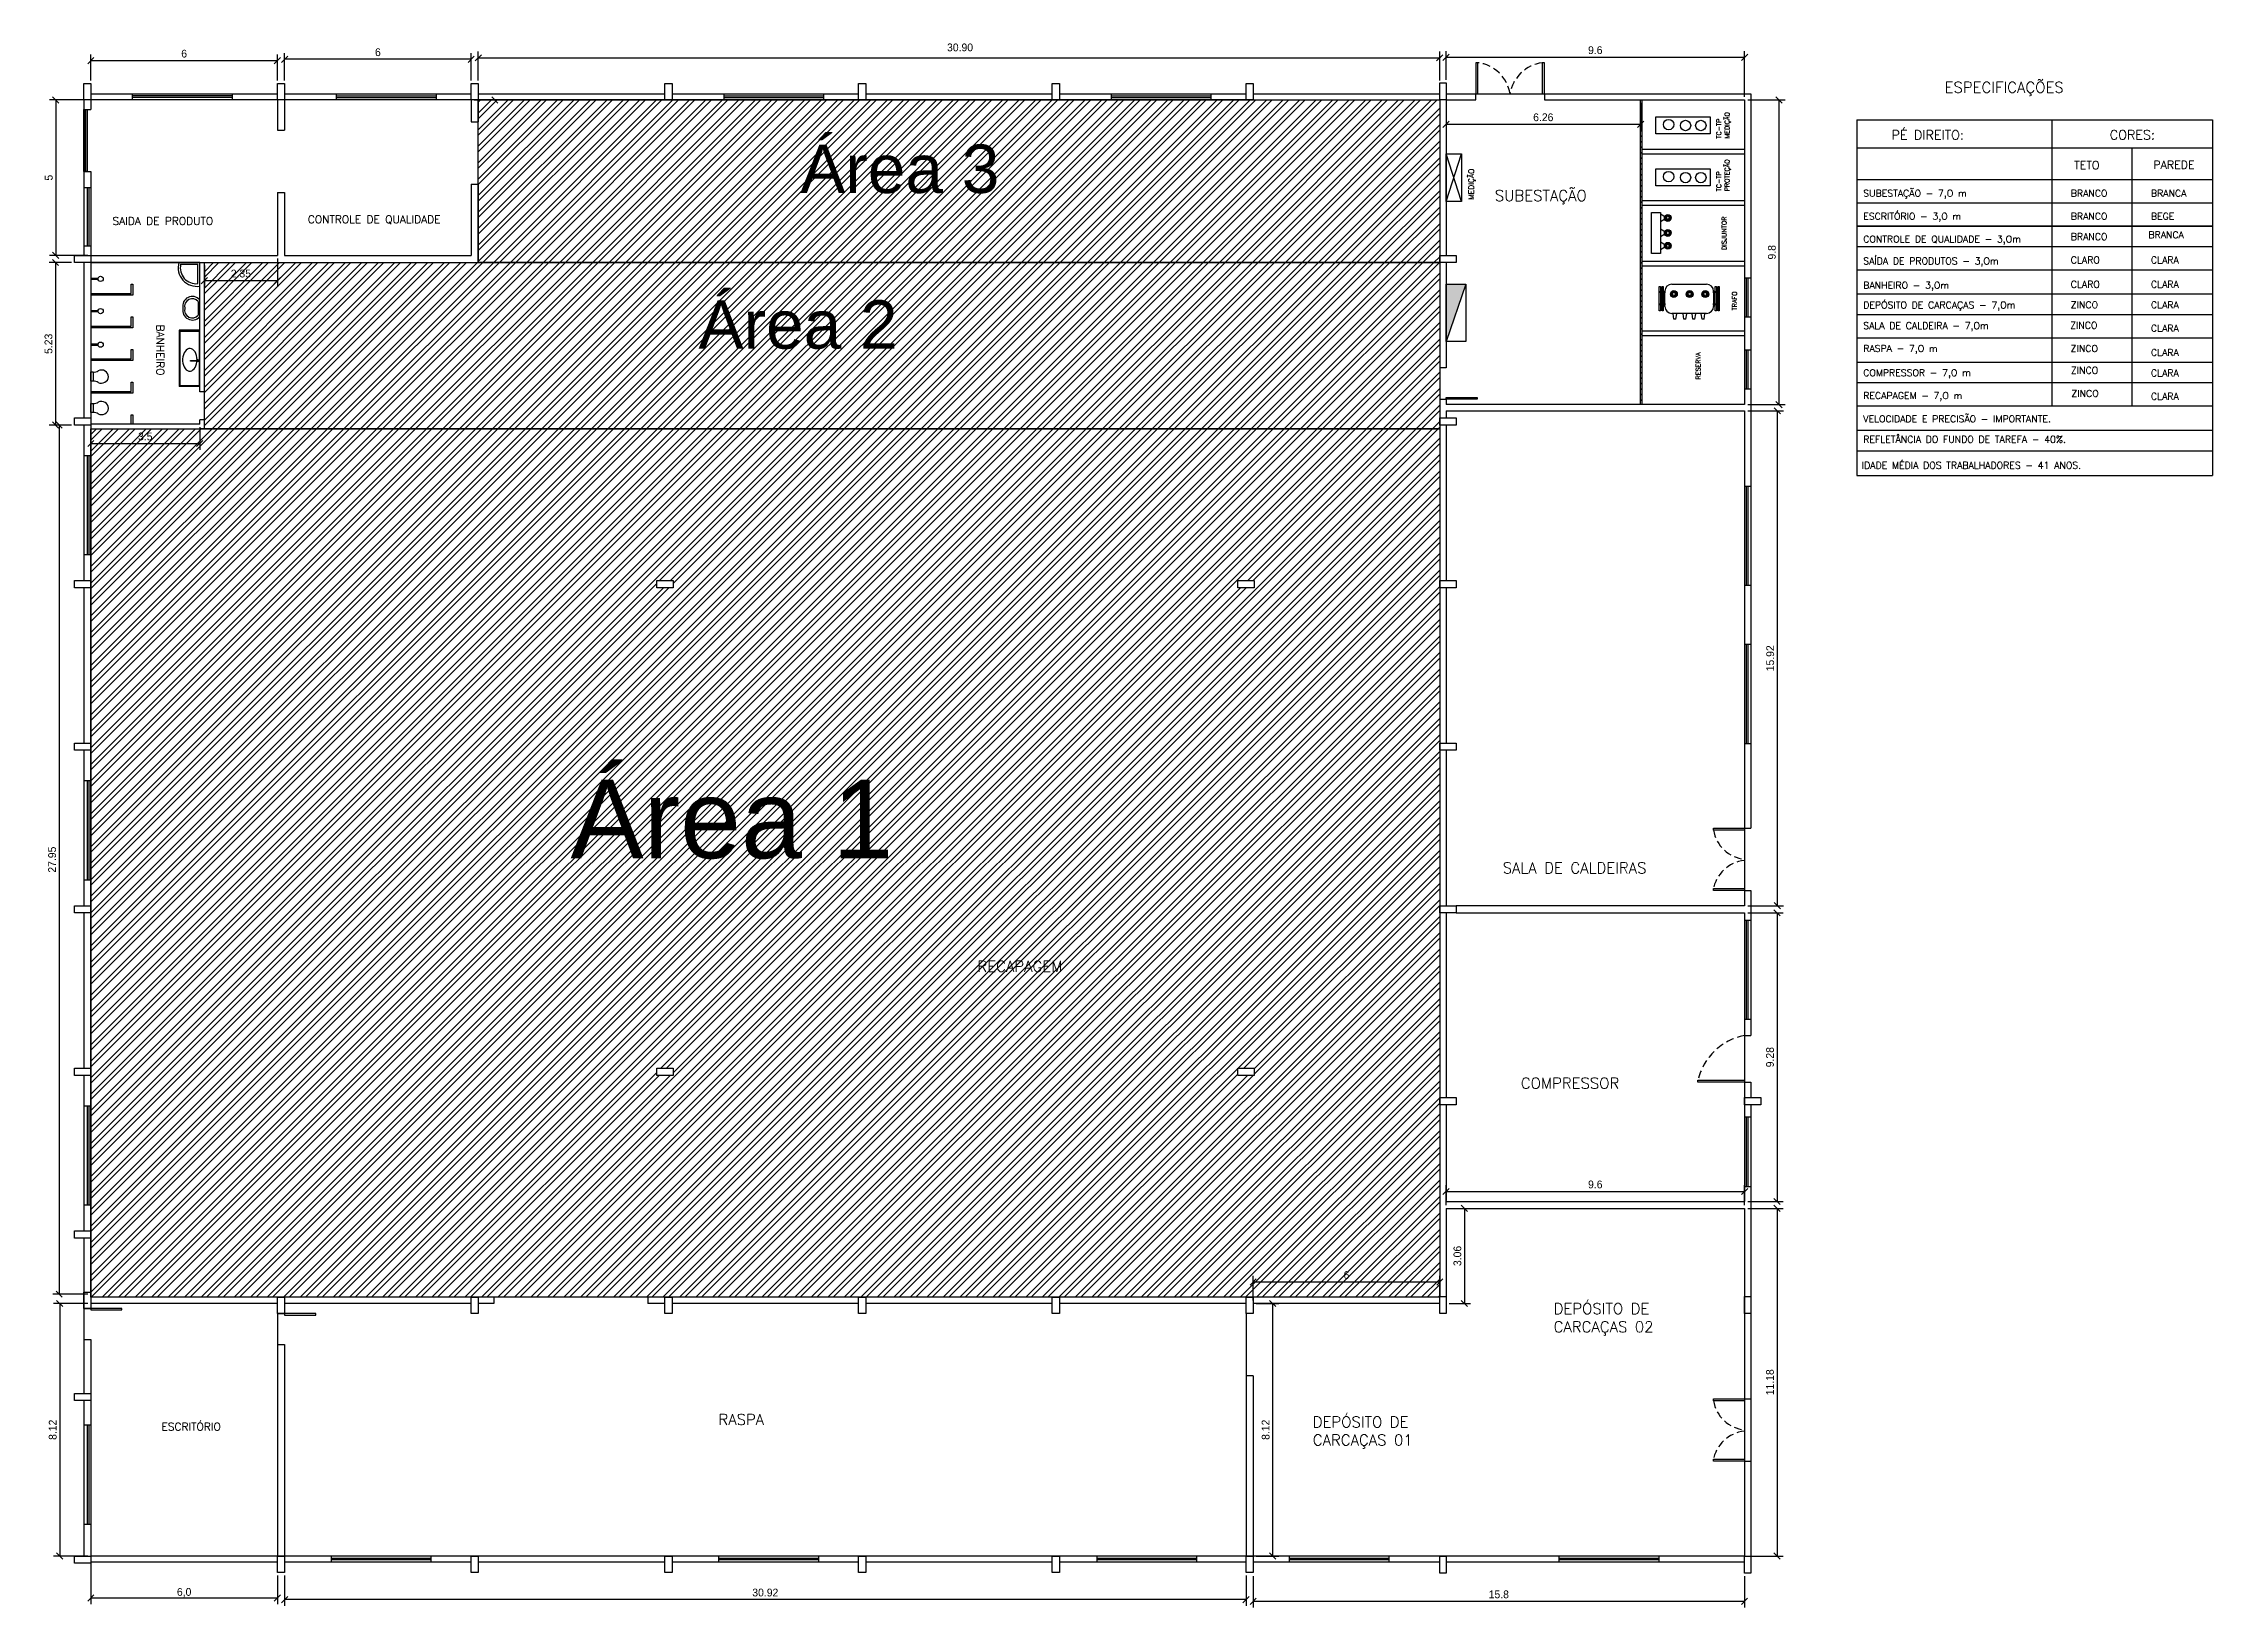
# Model space of a CAD drawing. Extents: x 196 to 343, y -52 to 135.
# Drawn here: x 196.2 to 266, y -52.1 to -1.8 of the extents above; entities that cross this region are included whole.
import ezdxf

# ---------------------------------------------------------------- set-up
doc = ezdxf.new("R2010")
doc.units = 0
doc.header["$MEASUREMENT"] = 0
doc.linetypes.add('DASHED2', pattern=[0.375, 0.25, -0.125])
doc.layers.get('0').update_dxf_attribs({"linetype": 'CONTINUOUS'})
doc.layers.get('DEFPOINTS').update_dxf_attribs({"linetype": 'CONTINUOUS'})
for name, color, linetype in [('_ARQ', 5, 'CONTINUOUS'), ('_ARQ-TEXTO', 4, 'CONTINUOUS'), ('_COTAS', 4, 'CONTINUOUS'), ('_ELT-Eletroduto', 7, 'CONTINUOUS'), ('_ELT-MÁQUINAS', 3, 'CONTINUOUS'), ('_ELT-PONTO', 2, 'CONTINUOUS'), ('_ELT-PONTO-TEXTO', 4, 'CONTINUOUS'), ('Marcação de areas', 240, 'CONTINUOUS')]:
    doc.layers.add(name, color=color, linetype=linetype)
doc.styles.add('ARIAL', font='arial.ttf')
doc.styles.add('ROMANS', font='romans')
doc.dimstyles.new('LUMINOTECNICO', dxfattribs={"dimscale": 0, "dimtxt": 0.25, "dimasz": 0.2, "dimexe": 0.2, "dimexo": 0.1, "dimgap": 0.1, "dimtad": 1, "dimdsep": 46, "dimtxsty": 'Standard', "dimblk1": 'OBLIQUE', "dimblk2": 'OBLIQUE', "dimsah": 1, "dimcen": 0.2, "dimadec": 1, "dimazin": 0, "dimtfac": 1, "dimtmove": 0, "dimatfit": 3, "dimldrblk": 'OBLIQUE', "dimfxl": 1, "dimtolj": 1, "dimtzin": 0, "dimarcsym": 0})

msp = doc.modelspace()

# ---------------------------------------------------------------- texts
at = {"layer": '_ARQ-TEXTO', "style": 'ROMANS'}
for s, height, p in [('ESPECIFICAÇÕES', 0.35, (257.379, -3.372)), ('PÉ DIREITO:', 0.3, (255.668, -4.876)), ('CORES:', 0.3, (262.687, -4.874)), ('TETO', 0.26, (261.543, -5.827)), ('PAREDE', 0.26, (264.087, -5.816)), ('SUBESTAÇÃO', 0.35, (242.913, -6.852)), ('SUBESTAÇÃO - 7,O m', 0.22, (254.759, -6.711)), ('BRANCO', 0.22, (261.433, -6.711)), ('BRANCA', 0.22, (264.01, -6.711)), ('SAIDA DE PRODUTO', 0.25, (198.465, -7.62)), ('CONTROLE DE QUALIDADE', 0.25, (204.744, -7.569)), ('ESCRITÓRIO - 3,O m', 0.22, (254.759, -7.451)), ('BRANCO', 0.22, (261.433, -7.451)), ('BEGE', 0.22, (264.01, -7.451)), ('CONTROLE DE QUALIDADE - 3,Om', 0.22, (254.759, -8.187)), ('BRANCO', 0.22, (261.433, -8.111)), ('BRANCA', 0.22, (263.93, -8.048)), ('SAÍDA DE PRODUTOS - 3,Om', 0.22, (254.759, -8.889)), ('CLARO', 0.22, (261.433, -8.861)), ('CLARA', 0.22, (264.01, -8.861)), ('BANHEIRO - 3,Om', 0.22, (254.759, -9.67)), ('CLARO', 0.22, (261.433, -9.642)), ('CLARA', 0.22, (264.01, -9.642)), ('DEPÓSITO DE CARCAÇAS - 7,Om', 0.22, (254.759, -10.309)), ('ZINCO', 0.22, (261.433, -10.302)), ('CLARA', 0.22, (264.01, -10.302)), ('SALA DE CALDEIRA - 7,Om', 0.22, (254.759, -10.969)), ('ZINCO', 0.22, (261.413, -10.961)), ('CLARA', 0.22, (264.01, -11.053)), ('RASPA - 7,O m', 0.22, (254.759, -11.705)), ('ZINCO', 0.22, (261.429, -11.707)), ('CLARA', 0.22, (264.01, -11.834)), ('COMPRESSOR - 7,O m', 0.22, (254.759, -12.486)), ('ZINCO', 0.22, (261.437, -12.405)), ('CLARA', 0.22, (264.01, -12.494)), ('RECAPAGEM - 7,O m', 0.22, (254.759, -13.219)), ('ZINCO', 0.22, (261.453, -13.151)), ('CLARA', 0.22, (264.01, -13.244)), ('VELOCIDADE E PRECISÃO - IMPORTANTE.', 0.22, (254.759, -13.969)), ('REFLETÂNCIA DO FUNDO DE TAREFA - 40%%%.', 0.22, (254.759, -14.629)), ('IDADE MÉDIA DOS TRABALHADORES - 41 ANOS.', 0.22, (254.713, -15.465)), ('SALA DE CALDEIRAS', 0.35, (243.167, -28.476)), ('RECAPAGEM', 0.35, (226.276, -31.643)), ('COMPRESSOR', 0.35, (243.75, -35.401)), ('RASPA', 0.35, (217.947, -46.217)), ('ESCRITÓRIO', 0.25, (200.036, -46.399))]:
    msp.add_text(s, height=height, dxfattribs=at).set_placement(p)
msp.add_text('BANHEIRO', height=0.25, rotation=270, dxfattribs=at).set_placement((199.878, -10.825))
at = {"layer": '_ARQ-TEXTO', "linetype": 'Continuous', "char_height": 0.35, "attachment_point": 1, "style": 'ROMANS'}
for s, insert in [('DEPÓSITO DE CARCAÇAS 02', (244.804, -42.302)), ('DEPÓSITO DE CARCAÇAS 01', (237.059, -45.945))]:
    msp.add_mtext_dynamic_manual_height_columns(s, width=3.92514, gutter_width=12.5, heights=[0], dxfattribs=dict(at, insert=insert))
at = {"layer": '_COTAS', "linetype": 'Continuous', "char_height": 0.25, "attachment_point": 5}
for s, insert in [('30.90', (225.717, -1.912)), ('6,0', (200.767, -51.611))]:
    msp.add_mtext(s, dxfattribs=dict(at, insert=insert))
at = {"layer": '_ELT-PONTO-TEXTO', "style": 'ROMANS'}
for s, height, p in [('MEDIÇÃO', 0.15, (250.454, -4.846)), ('TC-TP', 0.15, (250.192, -4.846)), ('PROTEÇÃO', 0.15, (250.454, -6.541)), ('MEDIÇÃO', 0.176, (242.243, -6.816)), ('TC-TP', 0.15, (250.192, -6.541)), ('DISJUNTOR', 0.15, (250.363, -8.43)), ('TRAFO', 0.15, (250.695, -10.372)), ('RESERVA', 0.15, (249.525, -12.592))]:
    msp.add_text(s, height=height, rotation=90, dxfattribs=at).set_placement(p)
at = {"layer": 'Marcação de areas', "linetype": 'Continuous', "attachment_point": 1, "style": 'ARIAL'}
for s, width, gutter_width, heights, insert, char_height in [('{\\C7;Área 3}', 6.93735, 7.779, [1.567], (220.579, -5.037), 1.55573), ('{\\C7;Área 2}', 6.93735, 7.779, [1.567], (217.306, -10.046), 1.55573), ('{\\C7;Área 1}', 11.25134, 12.616, [2.542], (213.191, -25.466), 2.52316)]:
    msp.add_mtext_dynamic_manual_height_columns(s, width=width, gutter_width=gutter_width, heights=heights, dxfattribs=dict(at, insert=insert, char_height=char_height))

# ---------------------------------------------------------------- blocks, each defined once
blk = doc.blocks.new('_OBLIQUE')
at = {"color": 0, "linetype": 'ByBlock'}
blk.add_line((-0.5, -0.5), (0.5, 0.5), dxfattribs=at)
blk = doc.blocks.new('*D44')
at = {"layer": '_COTAS', "color": 0, "linetype": 'Continuous', "lineweight": -2, "transparency": 16777216}
for p, q in [((241.343, -2.953), (241.343, -2.027)), ((250.943, -3.501), (250.943, -2.027)), ((241.343, -2.227), (250.943, -2.227))]:
    blk.add_line(p, q, dxfattribs=at)
at = {"layer": 'DEFPOINTS', "color": 0, "linetype": 'Continuous', "transparency": 16777216}
for p in [(250.943, -2.227), (241.343, -3.053), (250.943, -3.601)]:
    blk.add_point(p, dxfattribs=at)
at = {"layer": '_COTAS', "color": 0, "linetype": 'Continuous', "lineweight": -2, "transparency": 16777216, "xscale": 0.2, "yscale": 0.2, "zscale": 0.2, "rotation": 180}
blk.add_blockref('_OBLIQUE', (241.343, -2.227), dxfattribs=at)
at = {"layer": '_COTAS', "color": 0, "linetype": 'Continuous', "lineweight": -2, "transparency": 16777216, "xscale": 0.2, "yscale": 0.2, "zscale": 0.2}
blk.add_blockref('_OBLIQUE', (250.943, -2.227), dxfattribs=at)
at = {"layer": '_COTAS', "color": 0, "linetype": 'Continuous', "transparency": 16777216, "insert": (246.143, -2.002), "char_height": 0.25, "attachment_point": 5}
blk.add_mtext('\\A1;9.6', dxfattribs=at)
blk = doc.blocks.new('*D45')
at = {"layer": '_COTAS', "color": 0, "linetype": 'Continuous', "lineweight": -2, "transparency": 16777216}
for p, q in [((251.043, -3.601), (252.247, -3.601)), ((252.047, -3.601), (252.047, -13.401)), ((251.043, -13.401), (252.247, -13.401))]:
    blk.add_line(p, q, dxfattribs=at)
at = {"layer": 'DEFPOINTS', "color": 0, "linetype": 'Continuous', "transparency": 16777216}
for p in [(250.943, -3.601), (250.943, -13.401), (252.047, -13.401)]:
    blk.add_point(p, dxfattribs=at)
at = {"layer": '_COTAS', "color": 0, "linetype": 'Continuous', "lineweight": -2, "transparency": 16777216, "xscale": 0.2, "yscale": 0.2, "zscale": 0.2}
for p, rotation in [((252.047, -3.601), 90), ((252.047, -13.401), 270)]:
    blk.add_blockref('_OBLIQUE', p, dxfattribs=dict(at, rotation=rotation))
at = {"layer": '_COTAS', "color": 0, "linetype": 'Continuous', "transparency": 16777216, "insert": (251.822, -8.501), "char_height": 0.25, "attachment_point": 5, "rotation": 90}
blk.add_mtext('\\A1;9.8', dxfattribs=at)
blk = doc.blocks.new('*D46')
at = {"layer": '_COTAS', "color": 0, "linetype": 'Continuous', "lineweight": -2, "transparency": 16777216}
for p, q in [((251.043, -13.601), (252.194, -13.601)), ((251.994, -13.601), (251.994, -29.518)), ((251.043, -29.518), (252.194, -29.518))]:
    blk.add_line(p, q, dxfattribs=at)
at = {"layer": 'DEFPOINTS', "color": 0, "linetype": 'Continuous', "transparency": 16777216}
for p in [(250.943, -13.601), (250.943, -29.518), (251.994, -29.518)]:
    blk.add_point(p, dxfattribs=at)
at = {"layer": '_COTAS', "color": 0, "linetype": 'Continuous', "lineweight": -2, "transparency": 16777216, "xscale": 0.2, "yscale": 0.2, "zscale": 0.2}
for p, rotation in [((251.994, -13.601), 90), ((251.994, -29.518), 270)]:
    blk.add_blockref('_OBLIQUE', p, dxfattribs=dict(at, rotation=rotation))
at = {"layer": '_COTAS', "color": 0, "linetype": 'Continuous', "transparency": 16777216, "insert": (251.769, -21.559), "char_height": 0.25, "attachment_point": 5, "rotation": 90}
blk.add_mtext('\\A1;15.92', dxfattribs=at)
blk = doc.blocks.new('*D47')
at = {"layer": '_COTAS', "color": 0, "linetype": 'Continuous', "lineweight": -2, "transparency": 16777216}
for p, q in [((251.043, -29.747), (252.187, -29.747)), ((251.987, -29.747), (251.987, -39.03)), ((251.043, -39.03), (252.187, -39.03))]:
    blk.add_line(p, q, dxfattribs=at)
at = {"layer": 'DEFPOINTS', "color": 0, "linetype": 'Continuous', "transparency": 16777216}
for p in [(250.943, -29.747), (250.943, -39.03), (251.987, -39.03)]:
    blk.add_point(p, dxfattribs=at)
at = {"layer": '_COTAS', "color": 0, "linetype": 'Continuous', "lineweight": -2, "transparency": 16777216, "xscale": 0.2, "yscale": 0.2, "zscale": 0.2}
for p, rotation in [((251.987, -29.747), 90), ((251.987, -39.03), 270)]:
    blk.add_blockref('_OBLIQUE', p, dxfattribs=dict(at, rotation=rotation))
at = {"layer": '_COTAS', "color": 0, "linetype": 'Continuous', "transparency": 16777216, "insert": (251.762, -34.388), "char_height": 0.25, "attachment_point": 5, "rotation": 90}
blk.add_mtext('\\A1;9.28', dxfattribs=at)
blk = doc.blocks.new('*D48')
at = {"layer": '_COTAS', "color": 0, "linetype": 'Continuous', "lineweight": -2, "transparency": 16777216}
for p, q in [((251.043, -39.253), (252.187, -39.253)), ((251.987, -39.253), (251.987, -50.435)), ((251.04, -50.435), (252.187, -50.435))]:
    blk.add_line(p, q, dxfattribs=at)
at = {"layer": 'DEFPOINTS', "color": 0, "linetype": 'Continuous', "transparency": 16777216}
for p in [(250.943, -39.253), (250.94, -50.435), (251.987, -50.435)]:
    blk.add_point(p, dxfattribs=at)
at = {"layer": '_COTAS', "color": 0, "linetype": 'Continuous', "lineweight": -2, "transparency": 16777216, "xscale": 0.2, "yscale": 0.2, "zscale": 0.2}
for p, rotation in [((251.987, -39.253), 90), ((251.987, -50.435), 270)]:
    blk.add_blockref('_OBLIQUE', p, dxfattribs=dict(at, rotation=rotation))
at = {"layer": '_COTAS', "color": 0, "linetype": 'Continuous', "transparency": 16777216, "insert": (251.762, -44.844), "char_height": 0.25, "attachment_point": 5, "rotation": 90}
blk.add_mtext('\\A1;11.18', dxfattribs=at)
blk = doc.blocks.new('*D49')
at = {"layer": '_COTAS', "color": 0, "linetype": 'Continuous', "lineweight": -2, "transparency": 16777216}
for p, q in [((241.443, -39.253), (242.135, -39.253)), ((241.935, -39.253), (241.935, -42.31)), ((241.443, -42.31), (242.135, -42.31))]:
    blk.add_line(p, q, dxfattribs=at)
at = {"layer": 'DEFPOINTS', "color": 0, "linetype": 'Continuous', "transparency": 16777216}
for p in [(241.343, -39.253), (241.343, -42.31), (241.935, -42.31)]:
    blk.add_point(p, dxfattribs=at)
at = {"layer": '_COTAS', "color": 0, "linetype": 'Continuous', "lineweight": -2, "transparency": 16777216, "xscale": 0.2, "yscale": 0.2, "zscale": 0.2}
for p, rotation in [((241.935, -39.253), 90), ((241.935, -42.31), 270)]:
    blk.add_blockref('_OBLIQUE', p, dxfattribs=dict(at, rotation=rotation))
at = {"layer": '_COTAS', "color": 0, "linetype": 'Continuous', "transparency": 16777216, "insert": (241.71, -40.782), "char_height": 0.25, "attachment_point": 5, "rotation": 90}
blk.add_mtext('\\A1;3.06', dxfattribs=at)
blk = doc.blocks.new('*D50')
at = {"layer": '_COTAS', "color": 0, "linetype": 'Continuous', "lineweight": -2, "transparency": 16777216}
for p, q in [((235.243, -42.31), (235.969, -42.31)), ((235.769, -42.31), (235.769, -50.435)), ((235.243, -50.435), (235.969, -50.435))]:
    blk.add_line(p, q, dxfattribs=at)
at = {"layer": 'DEFPOINTS', "color": 0, "linetype": 'Continuous', "transparency": 16777216}
for p in [(235.143, -42.31), (235.143, -50.435), (235.769, -50.435)]:
    blk.add_point(p, dxfattribs=at)
at = {"layer": '_COTAS', "color": 0, "linetype": 'Continuous', "lineweight": -2, "transparency": 16777216, "xscale": 0.2, "yscale": 0.2, "zscale": 0.2}
for p, rotation in [((235.769, -42.31), 90), ((235.769, -50.435), 270)]:
    blk.add_blockref('_OBLIQUE', p, dxfattribs=dict(at, rotation=rotation))
at = {"layer": '_COTAS', "color": 0, "linetype": 'Continuous', "transparency": 16777216, "insert": (235.544, -46.372), "char_height": 0.25, "attachment_point": 5, "rotation": 90}
blk.add_mtext('\\A1;8.12', dxfattribs=at)
blk = doc.blocks.new('*D35')
at = {"layer": '_COTAS', "color": 0, "linetype": 'Continuous', "lineweight": -2, "transparency": 16777216}
for p, q in [((235.143, -51.083), (235.143, -52.093)), ((250.94, -51.083), (250.94, -52.093)), ((250.94, -51.893), (235.143, -51.893))]:
    blk.add_line(p, q, dxfattribs=at)
at = {"layer": 'DEFPOINTS', "color": 0, "linetype": 'Continuous', "transparency": 16777216}
for p in [(235.143, -50.983), (250.94, -50.983), (235.143, -51.893)]:
    blk.add_point(p, dxfattribs=at)
at = {"layer": '_COTAS', "color": 0, "linetype": 'Continuous', "lineweight": -2, "transparency": 16777216, "xscale": 0.2, "yscale": 0.2, "zscale": 0.2, "rotation": 180}
blk.add_blockref('_OBLIQUE', (235.143, -51.893), dxfattribs=at)
at = {"layer": '_COTAS', "color": 0, "linetype": 'Continuous', "lineweight": -2, "transparency": 16777216, "xscale": 0.2, "yscale": 0.2, "zscale": 0.2}
blk.add_blockref('_OBLIQUE', (250.94, -51.893), dxfattribs=at)
at = {"layer": '_COTAS', "color": 0, "linetype": 'Continuous', "transparency": 16777216, "insert": (243.041, -51.668), "char_height": 0.25, "attachment_point": 5}
blk.add_mtext('\\A1;15.8', dxfattribs=at)
blk = doc.blocks.new('*D36')
at = {"layer": '_COTAS', "color": 0, "linetype": 'Continuous', "lineweight": -2, "transparency": 16777216}
for p, q in [((203.997, -51.059), (203.997, -52.034)), ((234.913, -51.059), (234.913, -52.034)), ((234.913, -51.834), (203.997, -51.834))]:
    blk.add_line(p, q, dxfattribs=at)
at = {"layer": 'DEFPOINTS', "color": 0, "linetype": 'Continuous', "transparency": 16777216}
for p in [(203.997, -50.959), (234.913, -50.959), (203.997, -51.834)]:
    blk.add_point(p, dxfattribs=at)
at = {"layer": '_COTAS', "color": 0, "linetype": 'Continuous', "lineweight": -2, "transparency": 16777216, "xscale": 0.2, "yscale": 0.2, "zscale": 0.2, "rotation": 180}
blk.add_blockref('_OBLIQUE', (203.997, -51.834), dxfattribs=at)
at = {"layer": '_COTAS', "color": 0, "linetype": 'Continuous', "lineweight": -2, "transparency": 16777216, "xscale": 0.2, "yscale": 0.2, "zscale": 0.2}
blk.add_blockref('_OBLIQUE', (234.913, -51.834), dxfattribs=at)
at = {"layer": '_COTAS', "color": 0, "linetype": 'Continuous', "transparency": 16777216, "insert": (219.455, -51.609), "char_height": 0.25, "attachment_point": 5}
blk.add_mtext('\\A1;30.92', dxfattribs=at)
blk = doc.blocks.new('*D37')
at = {"layer": '_COTAS', "color": 0, "linetype": 'Continuous', "lineweight": -2, "transparency": 16777216}
for p, q in [((203.997, -2.977), (203.997, -2.092)), ((209.997, -2.977), (209.997, -2.092)), ((209.997, -2.292), (203.997, -2.292))]:
    blk.add_line(p, q, dxfattribs=at)
at = {"layer": 'DEFPOINTS', "color": 0, "linetype": 'Continuous', "transparency": 16777216}
for p in [(203.997, -2.292), (203.997, -3.077), (209.997, -3.077)]:
    blk.add_point(p, dxfattribs=at)
at = {"layer": '_COTAS', "color": 0, "linetype": 'Continuous', "lineweight": -2, "transparency": 16777216, "xscale": 0.2, "yscale": 0.2, "zscale": 0.2, "rotation": 180}
blk.add_blockref('_OBLIQUE', (203.997, -2.292), dxfattribs=at)
at = {"layer": '_COTAS', "color": 0, "linetype": 'Continuous', "lineweight": -2, "transparency": 16777216, "xscale": 0.2, "yscale": 0.2, "zscale": 0.2}
blk.add_blockref('_OBLIQUE', (209.997, -2.292), dxfattribs=at)
at = {"layer": '_COTAS', "color": 0, "linetype": 'Continuous', "transparency": 16777216, "insert": (206.997, -2.067), "char_height": 0.25, "attachment_point": 5}
blk.add_mtext('\\A1;6', dxfattribs=at)
blk = doc.blocks.new('*D38')
at = {"layer": '_COTAS', "color": 0, "linetype": 'Continuous', "lineweight": -2, "transparency": 16777216}
for p, q in [((197.767, -2.977), (197.767, -2.138)), ((203.767, -2.338), (197.767, -2.338)), ((203.767, -2.977), (203.767, -2.138))]:
    blk.add_line(p, q, dxfattribs=at)
at = {"layer": 'DEFPOINTS', "color": 0, "linetype": 'Continuous', "transparency": 16777216}
for p in [(197.767, -2.338), (197.767, -3.077), (203.767, -3.077)]:
    blk.add_point(p, dxfattribs=at)
at = {"layer": '_COTAS', "color": 0, "linetype": 'Continuous', "lineweight": -2, "transparency": 16777216, "xscale": 0.2, "yscale": 0.2, "zscale": 0.2, "rotation": 180}
blk.add_blockref('_OBLIQUE', (197.767, -2.338), dxfattribs=at)
at = {"layer": '_COTAS', "color": 0, "linetype": 'Continuous', "lineweight": -2, "transparency": 16777216, "xscale": 0.2, "yscale": 0.2, "zscale": 0.2}
blk.add_blockref('_OBLIQUE', (203.767, -2.338), dxfattribs=at)
at = {"layer": '_COTAS', "color": 0, "linetype": 'Continuous', "transparency": 16777216, "insert": (200.767, -2.113), "char_height": 0.25, "attachment_point": 5}
blk.add_mtext('\\A1;6', dxfattribs=at)
blk = doc.blocks.new('*D39')
at = {"layer": '_COTAS', "color": 0, "linetype": 'Continuous', "lineweight": -2, "transparency": 16777216}
for p, q in [((197.667, -3.601), (196.439, -3.601)), ((196.639, -3.601), (196.639, -8.601)), ((197.667, -8.601), (196.439, -8.601))]:
    blk.add_line(p, q, dxfattribs=at)
at = {"layer": 'DEFPOINTS', "color": 0, "linetype": 'Continuous', "transparency": 16777216}
for p in [(197.767, -3.601), (196.639, -8.601), (197.767, -8.601)]:
    blk.add_point(p, dxfattribs=at)
at = {"layer": '_COTAS', "color": 0, "linetype": 'Continuous', "lineweight": -2, "transparency": 16777216, "xscale": 0.2, "yscale": 0.2, "zscale": 0.2}
for p, rotation in [((196.639, -3.601), 90), ((196.639, -8.601), 270)]:
    blk.add_blockref('_OBLIQUE', p, dxfattribs=dict(at, rotation=rotation))
at = {"layer": '_COTAS', "color": 0, "linetype": 'Continuous', "transparency": 16777216, "insert": (196.414, -6.101), "char_height": 0.25, "attachment_point": 5, "rotation": 90}
blk.add_mtext('\\A1;5', dxfattribs=at)
blk = doc.blocks.new('*D40')
at = {"layer": '_COTAS', "color": 0, "linetype": 'Continuous', "lineweight": -2, "transparency": 16777216}
for p, q in [((197.767, -14.28), (197.767, -14.85)), ((201.267, -14.13), (201.267, -14.85)), ((197.767, -14.65), (201.267, -14.65))]:
    blk.add_line(p, q, dxfattribs=at)
at = {"layer": 'DEFPOINTS', "color": 0, "linetype": 'Continuous', "transparency": 16777216}
for p in [(197.767, -14.18), (201.267, -14.03), (201.267, -14.65)]:
    blk.add_point(p, dxfattribs=at)
at = {"layer": '_COTAS', "color": 0, "linetype": 'Continuous', "lineweight": -2, "transparency": 16777216, "xscale": 0.2, "yscale": 0.2, "zscale": 0.2, "rotation": 180}
blk.add_blockref('_OBLIQUE', (197.767, -14.65), dxfattribs=at)
at = {"layer": '_COTAS', "color": 0, "linetype": 'Continuous', "lineweight": -2, "transparency": 16777216, "xscale": 0.2, "yscale": 0.2, "zscale": 0.2}
blk.add_blockref('_OBLIQUE', (201.267, -14.65), dxfattribs=at)
at = {"layer": '_COTAS', "color": 0, "linetype": 'Continuous', "transparency": 16777216, "insert": (199.517, -14.425), "char_height": 0.25, "attachment_point": 5}
blk.add_mtext('\\A1;3.5', dxfattribs=at)
blk = doc.blocks.new('*D31')
at = {"layer": '_COTAS', "color": 0, "linetype": 'Continuous', "lineweight": -2, "transparency": 16777216}
for p, q in [((197.143, -8.83), (196.43, -8.83)), ((196.63, -8.83), (196.63, -14.059)), ((197.143, -14.059), (196.43, -14.059))]:
    blk.add_line(p, q, dxfattribs=at)
at = {"layer": 'DEFPOINTS', "color": 0, "linetype": 'Continuous', "transparency": 16777216}
for p in [(197.243, -8.83), (196.63, -14.059), (197.243, -14.059)]:
    blk.add_point(p, dxfattribs=at)
at = {"layer": '_COTAS', "color": 0, "linetype": 'Continuous', "lineweight": -2, "transparency": 16777216, "xscale": 0.2, "yscale": 0.2, "zscale": 0.2}
for p, rotation in [((196.63, -8.83), 90), ((196.63, -14.059), 270)]:
    blk.add_blockref('_OBLIQUE', p, dxfattribs=dict(at, rotation=rotation))
at = {"layer": '_COTAS', "color": 0, "linetype": 'Continuous', "transparency": 16777216, "insert": (196.405, -11.445), "char_height": 0.25, "attachment_point": 5, "rotation": 90}
blk.add_mtext('\\A1;5.23', dxfattribs=at)
blk = doc.blocks.new('*D32')
at = {"layer": '_COTAS', "color": 0, "linetype": 'Continuous', "lineweight": -2, "transparency": 16777216}
for p, q in [((201.417, -8.93), (201.417, -9.611)), ((203.767, -8.701), (203.767, -9.611)), ((201.417, -9.411), (203.767, -9.411))]:
    blk.add_line(p, q, dxfattribs=at)
at = {"layer": 'DEFPOINTS', "color": 0, "linetype": 'Continuous', "transparency": 16777216}
for p in [(201.417, -8.83), (203.767, -8.601), (203.767, -9.411)]:
    blk.add_point(p, dxfattribs=at)
at = {"layer": '_COTAS', "color": 0, "linetype": 'Continuous', "lineweight": -2, "transparency": 16777216, "xscale": 0.2, "yscale": 0.2, "zscale": 0.2, "rotation": 180}
blk.add_blockref('_OBLIQUE', (201.417, -9.411), dxfattribs=at)
at = {"layer": '_COTAS', "color": 0, "linetype": 'Continuous', "lineweight": -2, "transparency": 16777216, "xscale": 0.2, "yscale": 0.2, "zscale": 0.2}
blk.add_blockref('_OBLIQUE', (203.767, -9.411), dxfattribs=at)
at = {"layer": '_COTAS', "color": 0, "linetype": 'Continuous', "transparency": 16777216, "insert": (202.592, -9.186), "char_height": 0.25, "attachment_point": 5}
blk.add_mtext('\\A1;2.35', dxfattribs=at)
blk = doc.blocks.new('*D33')
at = {"layer": '_COTAS', "color": 0, "linetype": 'Continuous', "lineweight": -2, "transparency": 16777216}
for p, q in [((197.143, -14.059), (196.547, -14.059)), ((196.747, -14.059), (196.747, -42.01)), ((197.667, -42.01), (196.547, -42.01))]:
    blk.add_line(p, q, dxfattribs=at)
at = {"layer": 'DEFPOINTS', "color": 0, "linetype": 'Continuous', "transparency": 16777216}
for p in [(197.243, -14.059), (196.747, -42.01), (197.767, -42.01)]:
    blk.add_point(p, dxfattribs=at)
at = {"layer": '_COTAS', "color": 0, "linetype": 'Continuous', "lineweight": -2, "transparency": 16777216, "xscale": 0.2, "yscale": 0.2, "zscale": 0.2}
for p, rotation in [((196.747, -14.059), 90), ((196.747, -42.01), 270)]:
    blk.add_blockref('_OBLIQUE', p, dxfattribs=dict(at, rotation=rotation))
at = {"layer": '_COTAS', "color": 0, "linetype": 'Continuous', "transparency": 16777216, "insert": (196.522, -28.035), "char_height": 0.25, "attachment_point": 5, "rotation": 90}
blk.add_mtext('\\A1;27.95', dxfattribs=at)
blk = doc.blocks.new('*D34')
at = {"layer": '_COTAS', "color": 0, "linetype": 'Continuous', "lineweight": -2, "transparency": 16777216}
for p, q in [((197.667, -42.31), (196.567, -42.31)), ((196.767, -42.31), (196.767, -50.435)), ((197.667, -50.435), (196.567, -50.435))]:
    blk.add_line(p, q, dxfattribs=at)
at = {"layer": 'DEFPOINTS', "color": 0, "linetype": 'Continuous', "transparency": 16777216}
for p in [(197.767, -42.31), (196.767, -50.435), (197.767, -50.435)]:
    blk.add_point(p, dxfattribs=at)
at = {"layer": '_COTAS', "color": 0, "linetype": 'Continuous', "lineweight": -2, "transparency": 16777216, "xscale": 0.2, "yscale": 0.2, "zscale": 0.2}
for p, rotation in [((196.767, -42.31), 90), ((196.767, -50.435), 270)]:
    blk.add_blockref('_OBLIQUE', p, dxfattribs=dict(at, rotation=rotation))
at = {"layer": '_COTAS', "color": 0, "linetype": 'Continuous', "transparency": 16777216, "insert": (196.542, -46.372), "char_height": 0.25, "attachment_point": 5, "rotation": 90}
blk.add_mtext('\\A1;8.12', dxfattribs=at)
blk = doc.blocks.new('*D41')
at = {"layer": '_ELT-MÁQUINAS', "color": 0, "linetype": 'Continuous', "lineweight": -2, "transparency": 16777216}
for p, q in [((241.343, -3.701), (241.343, -4.585)), ((247.599, -3.701), (247.599, -4.585)), ((241.343, -4.385), (247.599, -4.385))]:
    blk.add_line(p, q, dxfattribs=at)
at = {"layer": 'DEFPOINTS', "color": 0, "linetype": 'Continuous', "transparency": 16777216}
for p in [(241.343, -3.601), (247.599, -3.601), (247.599, -4.385)]:
    blk.add_point(p, dxfattribs=at)
at = {"layer": '_ELT-MÁQUINAS', "color": 0, "linetype": 'Continuous', "lineweight": -2, "transparency": 16777216, "xscale": 0.2, "yscale": 0.2, "zscale": 0.2, "rotation": 180}
blk.add_blockref('_OBLIQUE', (241.343, -4.385), dxfattribs=at)
at = {"layer": '_ELT-MÁQUINAS', "color": 0, "linetype": 'Continuous', "lineweight": -2, "transparency": 16777216, "xscale": 0.2, "yscale": 0.2, "zscale": 0.2}
blk.add_blockref('_OBLIQUE', (247.599, -4.385), dxfattribs=at)
at = {"layer": '_ELT-MÁQUINAS', "color": 0, "linetype": 'Continuous', "transparency": 16777216, "insert": (244.471, -4.16), "char_height": 0.25, "attachment_point": 5}
blk.add_mtext('\\A1;6.26', dxfattribs=at)
blk = doc.blocks.new('*D42')
at = {"layer": '_COTAS', "color": 0, "linetype": 'Continuous', "lineweight": -2, "transparency": 16777216}
for p, q in [((235.143, -42.21), (235.143, -41.423)), ((241.143, -41.623), (235.143, -41.623)), ((241.143, -42.21), (241.143, -41.423))]:
    blk.add_line(p, q, dxfattribs=at)
at = {"layer": 'DEFPOINTS', "color": 0, "linetype": 'Continuous', "transparency": 16777216}
for p in [(235.143, -41.623), (235.143, -42.31), (241.143, -42.31)]:
    blk.add_point(p, dxfattribs=at)
at = {"layer": '_COTAS', "color": 0, "linetype": 'Continuous', "lineweight": -2, "transparency": 16777216, "xscale": 0.2, "yscale": 0.2, "zscale": 0.2, "rotation": 180}
blk.add_blockref('_OBLIQUE', (235.143, -41.623), dxfattribs=at)
at = {"layer": '_COTAS', "color": 0, "linetype": 'Continuous', "lineweight": -2, "transparency": 16777216, "xscale": 0.2, "yscale": 0.2, "zscale": 0.2}
blk.add_blockref('_OBLIQUE', (241.143, -41.623), dxfattribs=at)
at = {"layer": '_COTAS', "color": 0, "linetype": 'Continuous', "transparency": 16777216, "insert": (238.143, -41.398), "char_height": 0.25, "attachment_point": 5}
blk.add_mtext('\\A1;6', dxfattribs=at)
blk = doc.blocks.new('*D43')
at = {"layer": '_COTAS', "color": 0, "linetype": 'Continuous', "lineweight": -2, "transparency": 16777216}
for p, q in [((241.343, -39.153), (241.343, -38.508)), ((241.343, -38.708), (250.943, -38.708)), ((250.943, -39.153), (250.943, -38.508))]:
    blk.add_line(p, q, dxfattribs=at)
at = {"layer": 'DEFPOINTS', "color": 0, "linetype": 'Continuous', "transparency": 16777216}
for p in [(250.943, -38.708), (241.343, -39.253), (250.943, -39.253)]:
    blk.add_point(p, dxfattribs=at)
at = {"layer": '_COTAS', "color": 0, "linetype": 'Continuous', "lineweight": -2, "transparency": 16777216, "xscale": 0.2, "yscale": 0.2, "zscale": 0.2, "rotation": 180}
blk.add_blockref('_OBLIQUE', (241.343, -38.708), dxfattribs=at)
at = {"layer": '_COTAS', "color": 0, "linetype": 'Continuous', "lineweight": -2, "transparency": 16777216, "xscale": 0.2, "yscale": 0.2, "zscale": 0.2}
blk.add_blockref('_OBLIQUE', (250.943, -38.708), dxfattribs=at)
at = {"layer": '_COTAS', "color": 0, "linetype": 'Continuous', "transparency": 16777216, "insert": (246.143, -38.483), "char_height": 0.25, "attachment_point": 5}
blk.add_mtext('\\A1;9.6', dxfattribs=at)

# ---------------------------------------------------------------- dimensions: what is measured, and where the dimension line sits
at = {"layer": '_COTAS', "linetype": 'Continuous'}
for base, p1, p2, picture, middle in [((197.767, -2.338), (203.767, -3.077), (197.767, -3.077), '*D38', (200.767, -2.113)), ((203.997, -2.292), (209.997, -3.077), (203.997, -3.077), '*D37', (206.997, -2.067)), ((250.943, -2.227), (241.343, -3.053), (250.943, -3.601), '*D44', (246.143, -2.002)), ((203.767, -9.411), (201.417, -8.83), (203.767, -8.601), '*D32', (202.592, -9.186)), ((201.267, -14.65), (197.767, -14.18), (201.267, -14.03), '*D40', (199.517, -14.425)), ((250.943, -38.708), (241.343, -39.253), (250.943, -39.253), '*D43', (246.143, -38.483)), ((203.997, -51.834), (234.913, -50.959), (203.997, -50.959), '*D36', (219.455, -51.609)), ((235.143, -51.893), (250.94, -50.983), (235.143, -50.983), '*D35', (243.041, -51.668))]:
    dim = msp.add_linear_dim(base=base, p1=p1, p2=p2, dimstyle='LUMINOTECNICO', override={"dimscale": 1}, dxfattribs=at)
    dim.commit()
    dim.dimension.update_dxf_attribs({"geometry": picture, "text_midpoint": middle})
for base, p1, p2, picture, middle in [((196.639, -8.601), (197.767, -3.601), (197.767, -8.601), '*D39', (196.414, -6.101)), ((252.047, -13.401), (250.943, -3.601), (250.943, -13.401), '*D45', (251.822, -8.501)), ((196.63, -14.059), (197.243, -8.83), (197.243, -14.059), '*D31', (196.405, -11.445)), ((251.994, -29.518), (250.943, -13.601), (250.943, -29.518), '*D46', (251.769, -21.559)), ((196.747, -42.01), (197.243, -14.059), (197.767, -42.01), '*D33', (196.522, -28.035)), ((251.987, -39.03), (250.943, -29.747), (250.943, -39.03), '*D47', (251.762, -34.388)), ((241.935, -42.31), (241.343, -39.253), (241.343, -42.31), '*D49', (241.71, -40.782)), ((251.987, -50.435), (250.943, -39.253), (250.94, -50.435), '*D48', (251.762, -44.844)), ((196.7665, -50.4346), (197.7674, -42.3102), (197.7674, -50.4346), '*D34', (196.5415, -46.3724)), ((235.7692, -50.4346), (235.1426, -42.3102), (235.1426, -50.4346), '*D50', (235.5442, -46.3724))]:
    dim = msp.add_linear_dim(base=base, p1=p1, p2=p2, angle=90, dimstyle='LUMINOTECNICO', override={"dimscale": 1}, dxfattribs=at)
    dim.commit()
    dim.dimension.update_dxf_attribs({"geometry": picture, "text_midpoint": middle})
dim = msp.add_linear_dim(base=(235.143, -41.623), p1=(241.143, -42.31), p2=(235.143, -42.31), dimstyle='LUMINOTECNICO', override={"dimscale": 1}, dxfattribs=at)
dim.commit()
dim.dimension.update_dxf_attribs({"geometry": '*D42', "text_midpoint": (238.143, -41.623), "dimtype": 160})
at = {"layer": '_ELT-MÁQUINAS', "linetype": 'Continuous'}
dim = msp.add_linear_dim(base=(247.599, -4.385), p1=(241.343, -3.601), p2=(247.599, -3.601), dimstyle='LUMINOTECNICO', override={"dimscale": 1}, dxfattribs=at)
dim.commit()
dim.dimension.update_dxf_attribs({"geometry": '*D41', "text_midpoint": (244.471, -4.16)})

# ---------------------------------------------------------------- hatches: boundary and pattern name
at = {"layer": '_ARQ'}
h = msp.add_hatch(dxfattribs=at)
h.set_pattern_fill('ANSI31', color=256, style=0)
h.set_pattern_definition([(45, (-21.65067, -137.57001), (-0.08838835, 0.08838835), [])])
h.paths.add_polyline_path([(247.652, -3.601), (247.599, -3.601), (247.599, -13.401), (247.652, -13.401)])
at = {"layer": '_ELT-Eletroduto', "linetype": 'Continuous', "true_color": 0x139b48}
h = msp.add_hatch(dxfattribs=at)
h.set_pattern_fill('ANSI32', color=114)
h.paths.add_polyline_path([(241.143, -3.601), (210.226, -3.601), (210.226, -8.83), (241.143, -8.83)])
at = {"layer": '_ELT-Eletroduto', "linetype": 'Continuous', "true_color": 0xf27172}
h = msp.add_hatch(dxfattribs=at)
h.set_pattern_fill('ANSI32', color=11)
h.paths.add_polyline_path([(241.143, -8.83), (210.226, -8.83), (201.417, -8.83), (201.417, -14.18), (241.143, -14.18)])
h.paths.add_polyline_path([(202.155, -9.373), (203.03, -9.373), (203.03, -8.998), (202.155, -8.998)], flags=24)
at = {"layer": '_ELT-Eletroduto', "linetype": 'Continuous', "true_color": 0xf4ee51}
h = msp.add_hatch(dxfattribs=at)
h.set_pattern_fill('ANSI32', color=41)
h.paths.add_polyline_path([(197.767, -14.18), (197.767, -42.11), (241.14, -42.11), (241.14, -14.18)])
h.paths.add_polyline_path([(215.964, -19.289), (215.964, -19.059), (216.488, -19.059), (216.488, -19.289)], flags=16)
h.paths.add_polyline_path([(215.964, -34.747), (216.488, -34.747), (216.488, -34.976), (215.964, -34.976)], flags=16)
h.paths.add_polyline_path([(234.651, -19.289), (234.651, -19.059), (235.176, -19.059), (235.176, -19.289)], flags=16)
h.paths.add_polyline_path([(234.651, -34.747), (235.176, -34.747), (235.176, -34.976), (234.651, -34.976)], flags=16)
h.paths.add_polyline_path([(237.997, -41.585), (238.288, -41.585), (238.288, -41.21), (237.997, -41.21)], flags=24)
h.paths.add_polyline_path([(199.205, -14.613), (199.83, -14.613), (199.83, -14.238), (199.205, -14.238)], flags=24)
at = {"layer": '_ELT-PONTO', "linetype": 'Continuous'}
h = msp.add_hatch(color=256, dxfattribs=at)
h.paths.add_polyline_path([(248.364, -7.395, 1), (248.585, -7.395, 1)])
h.paths.add_polyline_path([(248.524, -7.395, -1), (248.426, -7.395, -1)], flags=16)
h = msp.add_hatch(color=256, dxfattribs=at)
h.paths.add_polyline_path([(248.364, -7.879, 1), (248.585, -7.879, 1)])
h.paths.add_polyline_path([(248.524, -7.879, -1), (248.426, -7.879, -1)], flags=16)
h = msp.add_hatch(color=256, dxfattribs=at)
h.paths.add_polyline_path([(248.364, -8.292, 1), (248.585, -8.292, 1)])
h.paths.add_polyline_path([(248.524, -8.292, -1), (248.426, -8.292, -1)], flags=16)
msp.add_hatch(color=256, dxfattribs=at).paths.add_polyline_path([(241.343, -11.368), (241.979, -9.528), (241.343, -9.528)])
h = msp.add_hatch(color=256, dxfattribs=at)
h.paths.add_polyline_path([(248.781, -9.844, 1), (248.56, -9.844, 1)])
h.paths.add_polyline_path([(248.621, -9.844, -1), (248.72, -9.844, -1)], flags=16)
h = msp.add_hatch(color=256, dxfattribs=at)
h.paths.add_polyline_path([(249.178, -9.954, 1), (249.178, -9.733, 1)])
h.paths.add_polyline_path([(249.178, -9.795, -1), (249.178, -9.893, -1)], flags=16)
h = msp.add_hatch(color=256, dxfattribs=at)
h.paths.add_polyline_path([(249.79, -9.844, 1), (249.569, -9.844, 1)])
h.paths.add_polyline_path([(249.63, -9.844, -1), (249.728, -9.844, -1)], flags=16)

# ---------------------------------------------------------------- linework, layer by layer
at = {"layer": '_ARQ', "linetype": 'Continuous'}
for p, q in [((210.226, -2.977), (210.226, -2.048)), ((242.297, -3.403), (244.507, -3.403)), ((242.297, -3.601), (242.297, -3.403)), ((244.507, -3.403), (244.507, -3.601)), ((197.538, -3.907), (197.767, -3.907)), ((197.578, -5.907), (197.578, -3.907)), ((197.603, -5.907), (197.603, -3.907)), ((234.913, -3.601), (197.767, -3.601)), ((197.767, -3.601), (197.767, -3.907)), ((203.767, -3.601), (203.767, -4.574)), ((203.997, -3.601), (203.997, -4.574)), ((209.997, -3.601), (209.997, -4.307)), ((210.097, -3.601), (210.959, -3.601)), ((210.226, -3.601), (210.226, -4.307)), ((203.767, -4.574), (203.997, -4.574)), ((209.997, -4.307), (210.226, -4.307)), ((197.538, -5.907), (197.767, -5.907)), ((197.767, -5.907), (197.767, -42.47)), ((203.767, -6.574), (203.767, -8.601)), ((203.767, -6.574), (203.997, -6.574)), ((203.997, -6.574), (203.997, -8.601)), ((209.997, -6.307), (209.997, -8.601)), ((209.997, -6.307), (210.226, -6.307)), ((210.226, -6.307), (210.226, -8.83)), ((197.767, -8.601), (203.767, -8.601)), ((197.767, -8.83), (210.226, -8.83)), ((200.655, -8.887), (201.208, -8.887)), ((201.208, -9.509), (201.208, -8.887)), ((201.417, -8.93), (201.417, -9.523)), ((203.997, -8.601), (209.997, -8.601)), ((241.343, -8.83), (241.343, -12.222)), ((201.222, -10.084), (201.222, -10.522)), ((200.968, -11.976), (201.165, -11.976)), ((200.968, -11.998), (200.968, -11.976)), ((201.164, -11.998), (200.968, -11.998)), ((201.178, -11.988), (201.163, -11.988)), ((201.178, -11.989), (201.163, -11.989)), ((201.178, -11.99), (201.163, -11.99)), ((201.172, -11.964), (201.183, -11.975)), ((201.172, -12.014), (201.183, -12.002)), ((201.173, -11.963), (201.184, -11.974)), ((201.173, -12.015), (201.184, -12.003)), ((201.174, -11.962), (201.185, -11.973)), ((201.174, -12.015), (201.185, -12.004)), ((201.198, -11.968), (201.198, -11.953)), ((201.198, -12.025), (201.198, -12.009)), ((201.199, -11.968), (201.199, -11.953)), ((201.199, -12.025), (201.199, -12.009)), ((201.2, -11.968), (201.2, -11.953)), ((201.2, -12.025), (201.2, -12.009)), ((201.213, -11.974), (201.224, -11.962)), ((201.213, -12.004), (201.224, -12.016)), ((201.214, -11.975), (201.225, -11.963)), ((201.214, -12.004), (201.225, -12.015)), ((201.215, -11.976), (201.226, -11.964)), ((201.215, -12.002), (201.226, -12.014)), ((201.22, -11.988), (201.235, -11.988)), ((201.22, -11.989), (201.235, -11.989)), ((201.22, -11.99), (201.235, -11.99)), ((241.343, -12.222), (241.143, -12.222)), ((201.267, -14.03), (201.267, -13.888)), ((201.417, -14.18), (201.417, -13.888)), ((250.943, -27.024), (250.943, -29.024)), ((250.943, -29.747), (250.943, -33.688)), ((250.943, -33.688), (250.943, -35.128)), ((250.943, -33.688), (251.143, -33.688)), ((250.943, -35.188), (251.143, -35.188)), ((241.343, -35.917), (241.343, -39.002)), ((241.343, -39.253), (241.343, -42.087)), ((197.538, -42.47), (197.767, -42.47)), ((210.724, -42.11), (210.724, -42.31)), ((215.677, -42.11), (215.677, -42.31)), ((203.767, -42.635), (203.767, -50.435)), ((203.767, -42.635), (203.997, -42.635)), ((234.913, -42.635), (234.913, -50.435)), ((197.538, -43.47), (197.767, -43.47)), ((197.767, -43.47), (197.767, -50.435)), ((203.767, -43.635), (203.997, -43.635)), ((203.997, -43.635), (203.997, -50.435)), ((235.143, -44.635), (234.913, -44.635)), ((235.143, -44.635), (235.143, -50.435)), ((250.943, -45.409), (250.943, -47.349)), ((203.767, -51.059), (203.767, -51.986))]:
    msp.add_line(p, q, dxfattribs=at)
at = {"layer": '_ARQ'}
for p, q in [((197.767, -3.401), (203.767, -3.401)), ((199.111, -3.601), (199.111, -3.398)), ((199.111, -3.463), (202.308, -3.463)), ((202.311, -3.398), (202.311, -3.601)), ((203.997, -3.401), (209.997, -3.401)), ((205.67, -3.604), (205.67, -3.401)), ((205.67, -3.466), (208.867, -3.466)), ((208.87, -3.401), (208.87, -3.604)), ((210.226, -3.401), (216.226, -3.401)), ((216.455, -3.401), (222.455, -3.401)), ((218.128, -3.604), (218.128, -3.401)), ((218.128, -3.466), (221.325, -3.466)), ((221.328, -3.401), (221.328, -3.604)), ((222.684, -3.401), (228.684, -3.401)), ((228.913, -3.401), (234.913, -3.401)), ((230.586, -3.604), (230.586, -3.401)), ((230.586, -3.466), (233.784, -3.466)), ((233.786, -3.401), (233.786, -3.604)), ((235.143, -3.401), (241.14, -3.401)), ((241.343, -3.401), (251.143, -3.401)), ((251.143, -3.401), (251.143, -27.024)), ((197.538, -3.601), (197.538, -8.601)), ((199.111, -3.516), (202.308, -3.516)), ((205.67, -3.519), (208.867, -3.519)), ((218.128, -3.519), (221.325, -3.519)), ((230.586, -3.519), (233.784, -3.519)), ((235.143, -3.601), (241.143, -3.601)), ((241.143, -3.601), (241.143, -42.087)), ((241.343, -3.601), (241.343, -8.601)), ((241.343, -3.601), (242.297, -3.601)), ((244.507, -3.601), (250.943, -3.601)), ((247.599, -13.401), (247.599, -3.601)), ((247.652, -13.401), (247.652, -3.601)), ((250.943, -3.601), (250.943, -13.401)), ((247.652, -5.181), (250.943, -5.181)), ((247.652, -5.331), (250.943, -5.331)), ((197.565, -6.414), (197.767, -6.414)), ((197.649, -6.414), (197.649, -8.306)), ((197.702, -6.414), (197.702, -8.306)), ((247.652, -6.831), (250.943, -6.831)), ((247.652, -6.981), (250.943, -6.981)), ((197.767, -8.308), (197.565, -8.308)), ((197.538, -8.83), (197.538, -13.83)), ((197.767, -8.83), (197.767, -17.18)), ((201.267, -8.83), (197.767, -8.83)), ((201.267, -12.988), (201.267, -8.83)), ((201.417, -12.988), (201.417, -8.83)), ((247.652, -8.781), (250.943, -8.781)), ((247.652, -8.931), (250.943, -8.931)), ((197.767, -9.33), (197.997, -9.33)), ((197.997, -9.38), (197.773, -9.38)), ((197.997, -9.33), (197.997, -9.38)), ((199.067, -9.83), (199.067, -9.53)), ((199.067, -9.53), (199.117, -9.53)), ((199.117, -9.53), (199.117, -9.88)), ((250.943, -9.326), (251.145, -9.326)), ((251.007, -10.576), (251.007, -9.326)), ((251.061, -10.576), (251.061, -9.326)), ((197.767, -9.83), (199.067, -9.83)), ((199.117, -9.88), (197.767, -9.88)), ((197.767, -10.368), (197.997, -10.368)), ((197.997, -10.418), (197.773, -10.418)), ((197.997, -10.368), (197.997, -10.418)), ((197.767, -10.88), (199.067, -10.88)), ((199.117, -10.93), (197.767, -10.93)), ((199.067, -10.58), (199.117, -10.58)), ((199.067, -10.88), (199.067, -10.58)), ((199.117, -10.58), (199.117, -10.93)), ((200.607, -11.005), (200.607, -12.822)), ((201.267, -11.005), (200.607, -11.005)), ((247.652, -11.031), (250.943, -11.031)), ((250.943, -10.576), (251.145, -10.576)), ((197.767, -11.448), (197.997, -11.448)), ((197.997, -11.498), (197.773, -11.498)), ((197.997, -11.448), (197.997, -11.498)), ((199.067, -11.63), (199.117, -11.63)), ((199.067, -11.93), (199.067, -11.63)), ((199.117, -11.63), (199.117, -11.98)), ((247.652, -11.181), (250.943, -11.181)), ((250.94, -11.637), (251.143, -11.637)), ((251.005, -12.888), (251.005, -11.637)), ((251.058, -12.888), (251.058, -11.637)), ((197.767, -11.93), (199.067, -11.93)), ((199.117, -11.98), (197.767, -11.98)), ((197.767, -12.98), (199.067, -12.98)), ((199.117, -13.03), (197.767, -13.03)), ((199.067, -12.98), (199.067, -12.68)), ((199.067, -12.68), (199.117, -12.68)), ((199.117, -12.68), (199.117, -13.03)), ((201.267, -12.822), (200.607, -12.822)), ((201.417, -12.988), (201.267, -12.988)), ((241.143, -13.222), (241.343, -13.222)), ((241.343, -13.222), (241.343, -13.401)), ((250.94, -12.888), (251.143, -12.888)), ((199.067, -13.73), (199.117, -13.73)), ((199.067, -14.03), (199.067, -13.73)), ((199.117, -13.73), (199.117, -14.03)), ((201.417, -13.888), (201.267, -13.888)), ((250.943, -13.401), (241.343, -13.401)), ((241.343, -13.601), (250.943, -13.601)), ((241.343, -13.601), (241.343, -13.83)), ((250.943, -13.601), (250.943, -27.024)), ((197.538, -14.059), (197.538, -19.059)), ((201.267, -14.03), (197.767, -14.03)), ((197.767, -14.18), (201.417, -14.18)), ((201.417, -14.18), (201.267, -14.18)), ((241.343, -14.059), (241.343, -19.059)), ((197.565, -15.036), (197.767, -15.036)), ((197.649, -15.036), (197.649, -18.233)), ((197.702, -15.036), (197.702, -18.233)), ((250.943, -16.019), (251.143, -16.019)), ((251.005, -19.219), (251.005, -16.021)), ((251.058, -19.219), (251.058, -16.021)), ((197.767, -18.236), (197.565, -18.236)), ((197.538, -19.289), (197.538, -24.289)), ((241.343, -19.289), (241.343, -24.289)), ((251.143, -19.219), (250.943, -19.219)), ((250.943, -21.108), (251.143, -21.108)), ((251.005, -24.308), (251.005, -21.111)), ((251.058, -24.308), (251.058, -21.111)), ((251.143, -24.308), (250.943, -24.308)), ((197.538, -24.518), (197.538, -29.518)), ((241.343, -24.518), (241.343, -29.518)), ((197.565, -25.495), (197.767, -25.495)), ((197.649, -25.495), (197.649, -28.692)), ((197.702, -25.495), (197.702, -28.692)), ((250.943, -27.024), (251.143, -27.024)), ((197.767, -28.695), (197.565, -28.695)), ((250.943, -29.024), (251.143, -29.024)), ((250.943, -29.024), (250.943, -29.518)), ((251.143, -29.024), (251.143, -33.688)), ((197.538, -29.747), (197.538, -34.747)), ((241.343, -29.747), (241.343, -35.688)), ((250.943, -29.518), (241.667, -29.518)), ((241.667, -29.747), (250.943, -29.747)), ((250.94, -29.978), (251.143, -29.978)), ((251.005, -33.178), (251.005, -29.981)), ((251.058, -33.178), (251.058, -29.981)), ((251.143, -33.178), (250.94, -33.178)), ((197.538, -34.976), (197.538, -39.976)), ((250.943, -35.188), (250.943, -39.03)), ((251.143, -35.188), (251.143, -35.688)), ((197.565, -35.953), (197.767, -35.953)), ((197.649, -35.953), (197.649, -39.15)), ((197.702, -35.953), (197.702, -39.15)), ((251.143, -35.917), (251.143, -50.635)), ((250.943, -36.309), (251.145, -36.309)), ((251.007, -38.563), (251.007, -36.312)), ((251.061, -38.563), (251.061, -36.312)), ((241.343, -39.03), (250.943, -39.03)), ((251.145, -38.563), (250.943, -38.563)), ((197.767, -39.153), (197.565, -39.153)), ((241.343, -39.253), (250.943, -39.253)), ((250.943, -39.253), (250.943, -50.435)), ((197.538, -40.205), (197.538, -45.205)), ((241.14, -42.11), (197.767, -42.11)), ((203.767, -42.31), (197.767, -42.31)), ((209.997, -42.31), (203.997, -42.31)), ((210.724, -42.31), (210.226, -42.31)), ((216.226, -42.31), (215.677, -42.31)), ((222.455, -42.31), (216.455, -42.31)), ((228.684, -42.31), (222.684, -42.31)), ((234.913, -42.31), (228.913, -42.31)), ((241.143, -42.31), (235.143, -42.31)), ((197.538, -45.435), (197.538, -50.435)), ((250.943, -45.379), (251.143, -45.379)), ((197.565, -46.214), (197.767, -46.214)), ((197.649, -46.214), (197.649, -49.411)), ((197.702, -46.214), (197.702, -49.411)), ((250.943, -47.379), (251.143, -47.379)), ((197.767, -49.414), (197.565, -49.414)), ((250.943, -50.435), (197.767, -50.435)), ((203.767, -50.635), (197.767, -50.635)), ((209.997, -50.635), (203.997, -50.635)), ((205.502, -50.635), (205.502, -50.432)), ((205.502, -50.497), (208.7, -50.497)), ((205.502, -50.55), (208.7, -50.55)), ((208.702, -50.432), (208.702, -50.635)), ((216.226, -50.635), (210.226, -50.635)), ((222.455, -50.635), (216.455, -50.635)), ((217.961, -50.635), (217.961, -50.432)), ((217.961, -50.497), (221.158, -50.497)), ((217.961, -50.55), (221.158, -50.55)), ((221.161, -50.432), (221.161, -50.635)), ((228.684, -50.635), (222.684, -50.635)), ((234.913, -50.635), (228.913, -50.635)), ((230.125, -50.635), (230.125, -50.432)), ((230.125, -50.497), (233.323, -50.497)), ((230.125, -50.55), (233.323, -50.55)), ((233.325, -50.432), (233.325, -50.635)), ((241.14, -50.635), (235.143, -50.635)), ((236.306, -50.635), (236.306, -50.432)), ((236.306, -50.497), (239.504, -50.497)), ((236.306, -50.55), (239.504, -50.55)), ((239.506, -50.432), (239.506, -50.635)), ((250.94, -50.635), (241.343, -50.635)), ((244.983, -50.635), (244.983, -50.432)), ((244.983, -50.497), (248.18, -50.497)), ((244.983, -50.55), (248.18, -50.55)), ((248.183, -50.432), (248.183, -50.635))]:
    msp.add_line(p, q, dxfattribs=at)
at = {"layer": '_ARQ', "linetype": 'Continuous'}
for points in [[(242.297, -3.403), (242.367, -3.403), (242.367, -2.403), (242.297, -2.403)], [(244.437, -3.403), (244.507, -3.403), (244.507, -2.403), (244.437, -2.403)], [(241.343, -3.601), (241.14, -3.601), (241.14, -3.053), (241.343, -3.053)], [(197.538, -3.907), (197.653, -3.907), (197.653, -5.907), (197.538, -5.907)], [(200.637, -11.037), (201.247, -11.037), (201.247, -12.791), (200.637, -12.791)], [(250.943, -27.084), (249.943, -27.084), (249.943, -27.024), (250.943, -27.024)], [(250.943, -29.024), (249.943, -29.024), (249.943, -28.964), (250.943, -28.964)], [(250.943, -35.188), (249.443, -35.188), (249.443, -35.128), (250.943, -35.128)], [(198.767, -42.47), (197.767, -42.47), (197.767, -42.52), (198.767, -42.52)], [(241.343, -42.635), (241.14, -42.635), (241.14, -42.087), (241.343, -42.087)], [(251.143, -42.635), (250.94, -42.635), (250.94, -42.087), (251.143, -42.087)], [(204.997, -42.635), (203.997, -42.635), (203.997, -42.685), (204.997, -42.685)], [(250.943, -45.439), (249.943, -45.439), (249.943, -45.379), (250.943, -45.379)], [(250.943, -47.379), (249.943, -47.379), (249.943, -47.319), (250.943, -47.319)], [(241.343, -50.983), (241.14, -50.983), (241.14, -50.435), (241.343, -50.435)], [(251.143, -50.983), (250.94, -50.983), (250.94, -50.435), (251.143, -50.435)]]:
    msp.add_lwpolyline(points, close=True, dxfattribs=at)
at = {"layer": '_ARQ'}
for points in [[(197.767, -3.077), (197.767, -3.601), (197.538, -3.601), (197.538, -3.077)], [(203.997, -3.077), (203.997, -3.601), (203.767, -3.601), (203.767, -3.077)], [(210.226, -3.077), (210.226, -3.601), (209.997, -3.601), (209.997, -3.077)], [(216.455, -3.077), (216.455, -3.601), (216.226, -3.601), (216.226, -3.077)], [(222.684, -3.077), (222.684, -3.601), (222.455, -3.601), (222.455, -3.077)], [(228.913, -3.077), (228.913, -3.601), (228.684, -3.601), (228.684, -3.077)], [(235.143, -3.077), (235.143, -3.601), (234.913, -3.601), (234.913, -3.077)], [(197.243, -8.601), (197.767, -8.601), (197.767, -8.83), (197.243, -8.83)], [(241.143, -8.601), (241.667, -8.601), (241.667, -8.83), (241.143, -8.83)], [(197.84, -12.351), (197.84, -12.646), (197.767, -12.646), (197.767, -12.351)], [(241.343, -13.222), (241.343, -13.172), (242.343, -13.172), (242.343, -13.222)], [(197.243, -13.83), (197.767, -13.83), (197.767, -14.059), (197.243, -14.059)], [(197.84, -13.362), (197.84, -13.657), (197.767, -13.657), (197.767, -13.362)], [(241.143, -13.83), (241.667, -13.83), (241.667, -14.059), (241.143, -14.059)], [(197.243, -19.059), (197.767, -19.059), (197.767, -19.289), (197.243, -19.289)], [(215.964, -19.059), (216.488, -19.059), (216.488, -19.289), (215.964, -19.289)], [(234.651, -19.059), (235.176, -19.059), (235.176, -19.289), (234.651, -19.289)], [(241.143, -19.059), (241.667, -19.059), (241.667, -19.289), (241.143, -19.289)], [(197.243, -24.289), (197.767, -24.289), (197.767, -24.518), (197.243, -24.518)], [(241.143, -24.289), (241.667, -24.289), (241.667, -24.518), (241.143, -24.518)], [(197.243, -29.518), (197.767, -29.518), (197.767, -29.747), (197.243, -29.747)], [(241.143, -29.518), (241.667, -29.518), (241.667, -29.747), (241.143, -29.747)], [(197.243, -34.747), (197.767, -34.747), (197.767, -34.976), (197.243, -34.976)], [(215.964, -34.747), (216.488, -34.747), (216.488, -34.976), (215.964, -34.976)], [(234.651, -34.747), (235.176, -34.747), (235.176, -34.976), (234.651, -34.976)], [(241.143, -35.688), (241.667, -35.688), (241.667, -35.917), (241.143, -35.917)], [(250.943, -35.688), (251.467, -35.688), (251.467, -35.917), (250.943, -35.917)], [(197.243, -39.976), (197.767, -39.976), (197.767, -40.205), (197.243, -40.205)], [(197.767, -41.946), (197.767, -42.47), (197.538, -42.47), (197.538, -41.946)], [(203.997, -42.11), (203.997, -42.635), (203.767, -42.635), (203.767, -42.11)], [(210.226, -42.11), (210.226, -42.635), (209.997, -42.635), (209.997, -42.11)], [(216.455, -42.11), (216.455, -42.635), (216.226, -42.635), (216.226, -42.11)], [(222.684, -42.11), (222.684, -42.635), (222.455, -42.635), (222.455, -42.11)], [(228.913, -42.11), (228.913, -42.635), (228.684, -42.635), (228.684, -42.11)], [(235.143, -42.11), (235.143, -42.635), (234.913, -42.635), (234.913, -42.11)], [(197.243, -45.205), (197.767, -45.205), (197.767, -45.435), (197.243, -45.435)], [(197.243, -50.435), (197.767, -50.435), (197.767, -50.664), (197.243, -50.664)], [(203.997, -50.435), (203.997, -50.959), (203.767, -50.959), (203.767, -50.435)], [(210.226, -50.435), (210.226, -50.959), (209.997, -50.959), (209.997, -50.435)], [(216.455, -50.435), (216.455, -50.959), (216.226, -50.959), (216.226, -50.435)], [(222.684, -50.435), (222.684, -50.959), (222.455, -50.959), (222.455, -50.435)], [(228.913, -50.435), (228.913, -50.959), (228.684, -50.959), (228.684, -50.435)], [(235.143, -50.435), (235.143, -50.959), (234.913, -50.959), (234.913, -50.435)]]:
    msp.add_lwpolyline(points, close=True, dxfattribs=at)
for centre in [(198.081, -9.355), (198.081, -10.393), (198.081, -11.473)]:
    msp.add_circle(centre, 0.0841, dxfattribs=at)
at = {"layer": '_ARQ', "linetype": 'Continuous'}
for radius in [0.0363, 0.0206]:
    msp.add_circle((201.199, -11.989), radius, dxfattribs=at)
at = {"layer": '_ARQ', "linetype": 'DASHED2'}
for centre, radius, start, end in [((242.214, -3.597), 1.204, 9.37926, 82.7104), ((244.59, -3.599), 1.204, 97.2896, 170.62074), ((251.063, -26.894), 1.136, 189.62126, 263.92168), ((251.055, -29.194), 1.136, 96.07832, 170.37874), ((251.316, -35.578), 1.927, 101.18332, 166.4784), ((251.063, -45.249), 1.136, 189.62126, 263.92168), ((251.055, -47.549), 1.136, 96.07832, 170.37874)]:
    msp.add_arc(centre, radius, start, end, dxfattribs=at)
at = {"layer": '_ARQ', "linetype": 'Continuous'}
for centre, radius, start, end in [((201.172, -9.001), 0.596, 163.33169, 279.25671), ((201.157, -8.997), 0.514, 167.62823, 275.61831)]:
    msp.add_arc(centre, radius, start, end, dxfattribs=at)
at = {"layer": '_ARQ'}
for centre, radius, start, end in [((201.031, -10.232), 0.311, 40.57133, 192.60699), ((201.031, -10.368), 0.311, 167.47539, 319.51106), ((201.031, -10.248), 0.252, 40.57133, 192.60699), ((201.031, -10.358), 0.252, 167.47539, 319.51106), ((197.864, -12.087), 0.265, 264.79741, 302.62202), ((198.108, -12.518), 0.231, 2.75329, 115.84801), ((198.108, -12.477), 0.233, 244.44736, 352.01292), ((197.864, -12.911), 0.265, 57.37798, 95.20259), ((197.864, -13.098), 0.265, 264.79741, 302.62202), ((197.864, -13.921), 0.265, 57.37798, 95.20259), ((198.108, -13.529), 0.231, 2.75329, 115.84801), ((198.108, -13.488), 0.233, 244.44736, 352.01292)]:
    msp.add_arc(centre, radius, start, end, dxfattribs=at)
at = {"layer": '_ARQ', "linetype": 'Continuous'}
msp.add_ellipse((200.95, -11.959), major_axis=(0, -0.364), ratio=0.6369, start_param=1.574969, end_param=7.687357, dxfattribs=at)
at = {"layer": '_ARQ-TEXTO', "linetype": 'Continuous'}
for p, q in [((254.556, -4.242), (265.994, -4.242)), ((254.556, -4.242), (254.556, -15.676)), ((260.819, -4.242), (260.819, -13.444)), ((265.994, -4.242), (265.994, -15.676)), ((254.556, -5.143), (265.994, -5.143)), ((263.396, -5.143), (263.396, -13.444)), ((254.556, -6.16), (265.994, -6.16)), ((254.556, -6.91), (265.994, -6.91)), ((254.556, -7.651), (265.994, -7.651)), ((254.556, -7.661), (265.994, -7.661)), ((254.556, -8.311), (265.994, -8.311)), ((254.556, -9.061), (265.994, -9.061)), ((254.556, -9.842), (265.994, -9.842)), ((254.556, -10.502), (265.994, -10.502)), ((254.556, -11.253), (265.994, -11.253)), ((254.556, -12.034), (265.994, -12.034)), ((254.556, -12.694), (265.994, -12.694)), ((254.556, -13.444), (265.994, -13.444)), ((254.556, -14.225), (265.994, -14.225)), ((254.556, -14.885), (265.994, -14.885)), ((254.556, -15.676), (265.994, -15.676))]:
    msp.add_line(p, q, dxfattribs=at)
at = {"layer": '_COTAS', "linetype": 'Continuous'}
for p, q in [((241.14, -2.977), (241.14, -2.048)), ((210.226, -2.248), (241.14, -2.248)), ((197.767, -50.535), (197.767, -51.986)), ((203.767, -51.786), (197.767, -51.786))]:
    msp.add_line(p, q, dxfattribs=at)
at = {"layer": '_ELT-PONTO', "linetype": 'Continuous'}
for p, q in [((241.343, -6.865), (241.844, -5.337)), ((241.844, -6.865), (241.343, -5.337)), ((241.979, -9.528), (241.343, -11.368)), ((248.382, -10.24), (248.382, -9.754)), ((248.607, -9.529), (249.722, -9.529)), ((249.947, -9.754), (249.947, -10.24)), ((249.722, -10.465), (248.607, -10.465)), ((248.672, -10.65), (248.65, -10.478)), ((248.738, -10.65), (248.672, -10.65)), ((248.738, -10.65), (248.762, -10.478)), ((248.992, -10.65), (248.97, -10.478)), ((249.057, -10.65), (248.992, -10.65)), ((249.057, -10.65), (249.082, -10.478)), ((249.243, -10.465), (249.083, -10.465)), ((249.282, -10.65), (249.26, -10.478)), ((249.347, -10.65), (249.282, -10.65)), ((249.347, -10.65), (249.372, -10.478)), ((249.575, -10.65), (249.553, -10.478)), ((249.641, -10.65), (249.575, -10.65)), ((249.641, -10.65), (249.665, -10.478))]:
    msp.add_line(p, q, dxfattribs=at)
for points in [[(248.085, -4.686), (248.085, -4.143), (249.837, -4.143), (249.837, -4.686)], [(241.343, -5.337), (241.844, -5.337), (241.844, -6.865), (241.343, -6.865)], [(248.085, -6.36), (248.085, -5.818), (249.837, -5.818), (249.837, -6.36)], [(247.954, -8.539), (247.954, -7.219), (248.235, -7.219), (248.235, -8.539)], [(248.438, -7.395), (248.235, -7.278), (248.235, -7.513)], [(248.438, -7.879), (248.235, -7.762), (248.235, -7.996)], [(248.438, -8.292), (248.235, -8.175), (248.235, -8.41)], [(241.343, -9.528), (241.979, -9.528), (241.979, -11.368), (241.343, -11.368)], [(248.236, -10.38), (248.198, -10.38), (248.198, -9.604), (248.236, -9.604)], [(248.29, -9.806), (248.236, -9.806), (248.236, -9.754), (248.29, -9.754)], [(248.328, -10.38), (248.29, -10.38), (248.29, -9.604), (248.328, -9.604)], [(248.382, -9.806), (248.328, -9.806), (248.328, -9.754), (248.382, -9.754)], [(250.001, -9.806), (249.947, -9.806), (249.947, -9.754), (250.001, -9.754)], [(250.039, -10.38), (250.001, -10.38), (250.001, -9.604), (250.039, -9.604)], [(250.093, -9.806), (250.039, -9.806), (250.039, -9.754), (250.093, -9.754)], [(250.131, -10.38), (250.093, -10.38), (250.093, -9.604), (250.131, -9.604)], [(248.29, -10.198), (248.236, -10.198), (248.236, -10.145), (248.29, -10.145)], [(248.382, -10.198), (248.328, -10.198), (248.328, -10.145), (248.382, -10.145)], [(250.001, -10.198), (249.947, -10.198), (249.947, -10.145), (250.001, -10.145)], [(250.093, -10.198), (250.039, -10.198), (250.039, -10.145), (250.093, -10.145)]]:
    msp.add_lwpolyline(points, close=True, dxfattribs=at)
for centre, radius in [((248.502, -4.394), 0.167), ((249.045, -4.423), 0.167), ((249.537, -4.423), 0.167), ((248.502, -6.068), 0.167), ((249.045, -6.097), 0.167), ((249.537, -6.097), 0.167), ((248.475, -7.395), 0.111), ((248.475, -7.395), 0.0492), ((248.475, -7.879), 0.111), ((248.475, -8.292), 0.111), ((248.475, -7.879), 0.0492), ((248.475, -8.292), 0.0492), ((248.67, -9.844), 0.111), ((249.178, -9.844), 0.111), ((249.679, -9.844), 0.111), ((248.67, -9.844), 0.0492), ((249.178, -9.844), 0.0492), ((249.679, -9.844), 0.0492)]:
    msp.add_circle(centre, radius, dxfattribs=at)
for centre, start, end in [((248.607, -9.754), 90, 180), ((249.722, -9.754), 0, 90), ((248.607, -10.24), 180, 270), ((249.722, -10.24), 270, 0)]:
    msp.add_arc(centre, 0.225, start, end, dxfattribs=at)
at = {"layer": 'Marcação de areas', "linetype": 'Continuous'}
for points in [[(210.226, -3.601), (241.143, -3.601), (241.143, -8.83), (210.226, -8.83)], [(201.417, -8.83), (241.143, -8.83), (241.143, -14.18), (201.417, -14.18)], [(197.767, -14.18), (241.14, -14.18), (241.14, -42.11), (197.767, -42.11)]]:
    msp.add_lwpolyline(points, close=True, dxfattribs=at)

# ---------------------------------------------------------------- block references
at = {"layer": '_ARQ', "linetype": 'Continuous', "xscale": 0.2, "yscale": 0.2, "zscale": 0.2}
for p, rotation in [((210.226, -2.248), 180), ((210.759, -3.601), 90), ((197.767, -51.786), 180)]:
    msp.add_blockref('_OBLIQUE', p, dxfattribs=dict(at, rotation=rotation))
msp.add_blockref('_OBLIQUE', (203.767, -51.786), dxfattribs=at)
at = {"layer": '_COTAS', "linetype": 'Continuous', "xscale": 0.2, "yscale": 0.2, "zscale": 0.2}
msp.add_blockref('_OBLIQUE', (241.14, -2.248), dxfattribs=at)

msp.set_redraw_order([(e.dxf.handle, doc.entitydb.next_handle()) for e in msp.query("TEXT MTEXT ATTDEF DIMENSION ARC_DIMENSION")])  # texts and dimensions are drawn at this point

doc.saveas('drawing.dxf')
